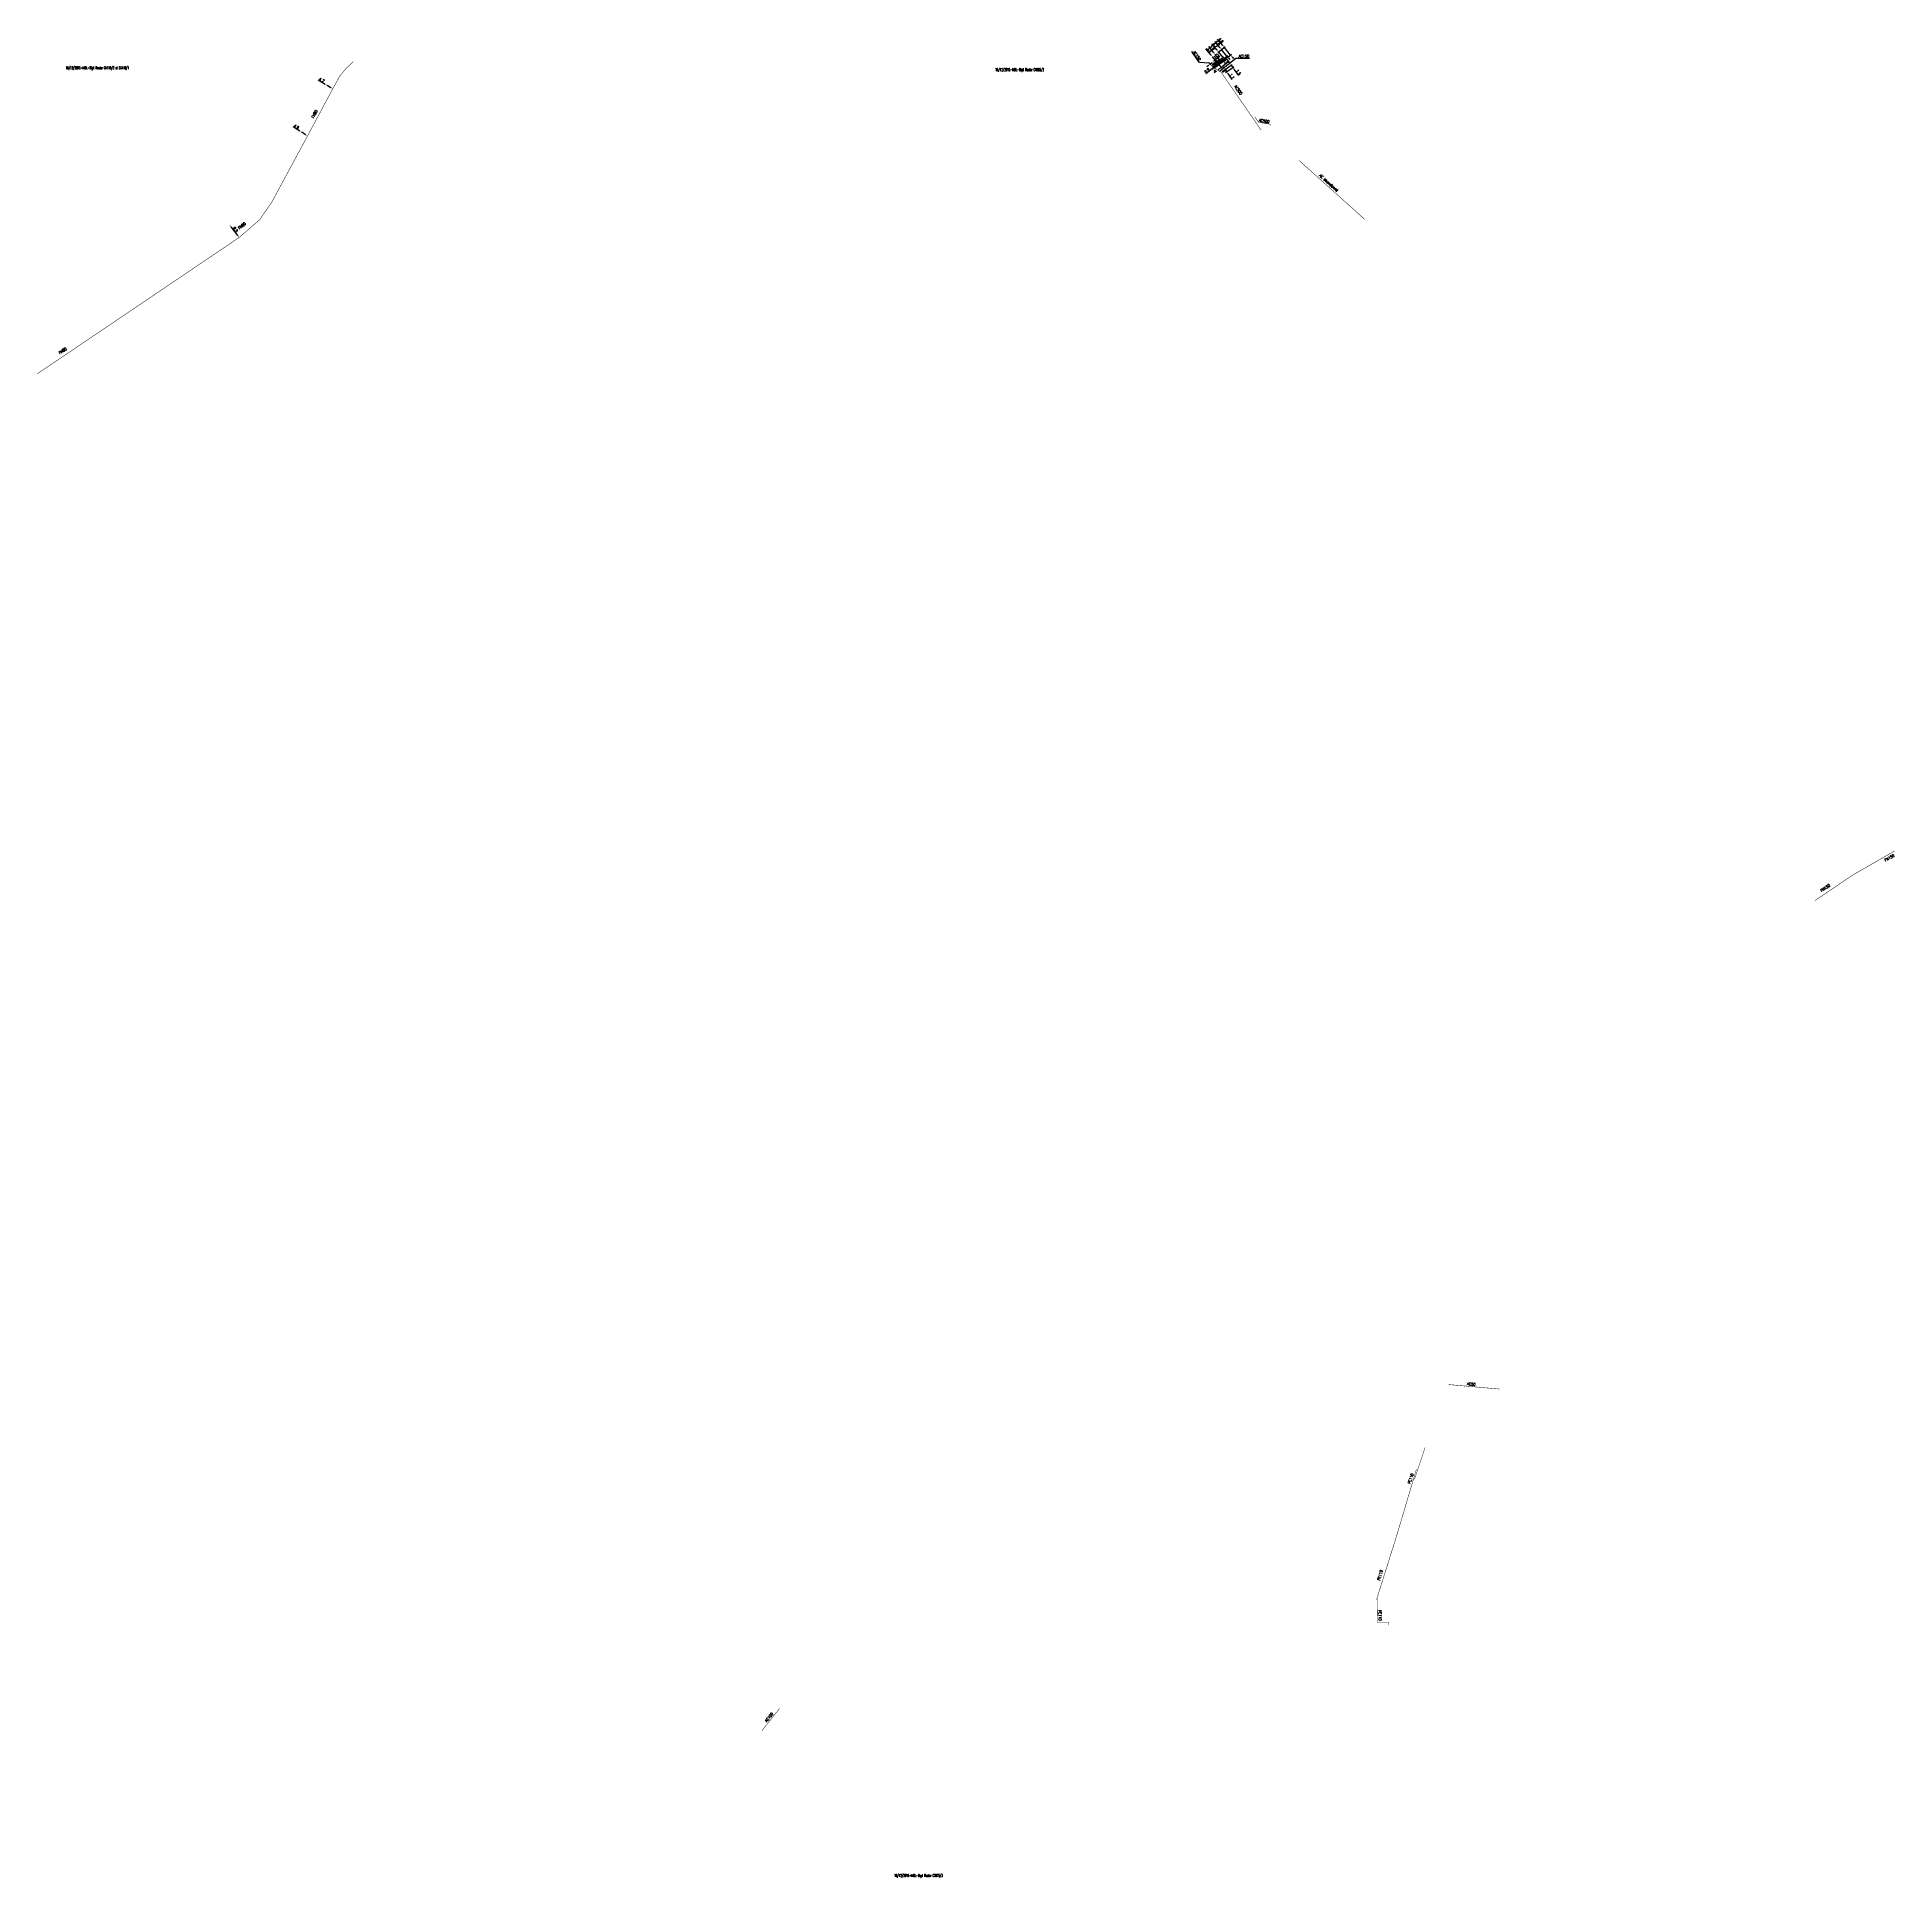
# Model space of a CAD drawing. Header units: millimetres. Extents: x 160000 to 161000, y 121011 to 122002.
import ezdxf
from ezdxf.enums import TextEntityAlignment as Align

# ---------------------------------------------------------------- set-up
doc = ezdxf.new("R2010")
doc.units = ezdxf.units.MM
doc.layers.get('0').update_dxf_attribs({"linetype": 'CONTINUOUS'})
doc.layers.get('Defpoints').update_dxf_attribs({"linetype": 'CONTINUOUS'})
for name, color, linetype in [('L_300', 7, 'CONTINUOUS'), ('L_908', 5, 'CONTINUOUS'), ('L_910', 7, 'CONTINUOUS')]:
    doc.layers.add(name, color=color, linetype=linetype)
doc.styles.add('G_ROMANS', font='ROMANS.SHX', dxfattribs={"width": 0.75})
doc.styles.get("Standard").update_dxf_attribs({"font": 'romans.shx', "width": 0.85})
doc.linetypes.add('BP_HS', pattern='A,2,-1,["G",Standard,S=0.85,R=0,X=-0.27,Y=-0.4],-1', length=4)
doc.dimstyles.get("Standard").update_dxf_attribs({"dimtxt": 1.5, "dimasz": 1.2, "dimexe": 0.625, "dimexo": 0.625, "dimgap": 0.25, "dimtad": 1, "dimdec": 1, "dimzin": 0, "dimdsep": 46, "dimtxsty": 'Standard', "dimcen": -0.5, "dimadec": 0, "dimazin": 0, "dimtfac": 1, "dimtdec": 1, "dimtmove": 0, "dimatfit": 3, "dimfxl": 0, "dimtolj": 1, "dimtzin": 0, "dimarcsym": 0})

# ---------------------------------------------------------------- blocks, each defined once
blk = doc.blocks.new('GIS_MODF')
at = {"color": 0, "linetype": 'Continuous', "flags": 128}
for points in [[(-2.2, 0), (-1.7, 0)], [(1.5, 0), (2, 0)]]:
    blk.add_lwpolyline(points, dxfattribs=at)
at = {"color": 0, "linetype": 'Continuous', "width": 0.5}
blk.add_attdef('DATE', text='', height=1.5, dxfattribs=at).set_placement((-2.5, -0.8), align=Align.RIGHT)
at = {"color": 0, "linetype": 'Continuous', "width": 1.771291}
blk.add_attdef('USER', text='', height=1.5, dxfattribs=at).set_placement((-1.5, -0.8), (1.3, -0.8), align=Align.FIT)
at = {"color": 0, "linetype": 'Continuous', "width": 0.5}
blk.add_attdef('DESC', (2.3, -0.8), '', height=1.5, dxfattribs=at)
blk = doc.blocks.new('L_300_12')
at = {"color": 0, "linetype": 'Continuous', "const_width": 0.248, "flags": 128}
blk.add_lwpolyline([(-0.1, 0, 1), (0.1, 0, 1)], format="xyb", close=True, dxfattribs=at)
at = {"color": 0, "linetype": 'Continuous', "style": 'G_ROMANS', "width": 0.75}
blk.add_text('P', height=1, dxfattribs=at).set_placement((0, 1.3), align=Align.MIDDLE)
at = {"color": 0, "linetype": 'Continuous', "width": 0.75, "flags": 3}
for tag, p in [('DEF_COUP', (0, -7.5)), ('DEF_TYPE', (0, -10)), ('DEF_LEG', (0, -5))]:
    blk.add_attdef(tag, text='', height=1.2, dxfattribs=at).set_placement(p, align=Align.MIDDLE)
blk = doc.blocks.new('L_300_03')
at = {"color": 0, "linetype": 'Continuous', "flags": 128}
blk.add_lwpolyline([(-0.5, 0.4), (0.5, -0.4), (0.5, 0.4), (-0.5, -0.4), (-0.5, 0.4)], dxfattribs=at)
at = {"color": 0, "linetype": 'Continuous', "width": 0.75}
blk.add_attdef('NUM', text='', height=1, dxfattribs=at).set_placement((0, 1.7), align=Align.MIDDLE_CENTER)
at = {"color": 0, "linetype": 'Continuous', "width": 0.75, "flags": 3}
for tag, p in [('DEF_COUP', (0, -7.5)), ('DEF_TYPE', (0, -10)), ('DEF_LEG', (0, -5))]:
    blk.add_attdef(tag, text='', height=1.2, dxfattribs=at).set_placement(p, align=Align.MIDDLE)
blk = doc.blocks.new('*D3')
at = {"layer": 'Defpoints', "color": 0, "linetype": 'Continuous', "transparency": 16777216}
for p in [(160635.2, 121993.5), (160637.6, 121995.5), (160633.3, 121986.1)]:
    blk.add_point(p, dxfattribs=at)
at = {"layer": 'L_300', "color": 0, "linetype": 'Continuous', "lineweight": -2, "transparency": 16777216}
for p, q in [((160633.8, 121986.5), (160641, 121992.3)), ((160636.8, 121996.4), (160634, 121999.8)), ((160635.6, 121993.9), (160638.1, 121995.9)), ((160640.5, 121991.9), (160637.6, 121995.5)), ((160641.3, 121991), (160642, 121990.1))]:
    blk.add_line(p, q, dxfattribs=at)
at = {"layer": 'L_300', "color": 0, "linetype": 'Continuous', "transparency": 16777216}
for points in [[(160637, 121996.5), (160636.7, 121996.3), (160637.6, 121995.5)], [(160641.4, 121991.1), (160641.1, 121990.9), (160640.5, 121991.9)]]:
    blk.add_solid(points, dxfattribs=at)
at = {"layer": 'L_300', "color": 0, "linetype": 'Continuous', "transparency": 16777216, "insert": (160635.8, 121999.2), "char_height": 1.5, "attachment_point": 5, "rotation": 309.4203}
blk.add_mtext('\\A1;4.6', dxfattribs=at)
blk = doc.blocks.new('*D4')
at = {"layer": 'Defpoints', "color": 0, "linetype": 'Continuous', "transparency": 16777216}
for p in [(160635.2, 121993.5), (160639, 121996.7), (160634, 121985.5)]:
    blk.add_point(p, dxfattribs=at)
at = {"layer": 'L_300', "color": 0, "linetype": 'Continuous', "lineweight": -2, "transparency": 16777216}
for p, q in [((160634.4, 121985.9), (160643, 121992.9)), ((160638.3, 121997.6), (160635.5, 122001)), ((160635.6, 121993.9), (160639.5, 121997.1)), ((160642.5, 121992.5), (160639, 121996.7)), ((160643.3, 121991.6), (160644, 121990.6))]:
    blk.add_line(p, q, dxfattribs=at)
at = {"layer": 'L_300', "color": 0, "linetype": 'Continuous', "transparency": 16777216}
for points in [[(160638.4, 121997.8), (160638.1, 121997.5), (160639, 121996.7)], [(160643.4, 121991.7), (160643.1, 121991.4), (160642.5, 121992.5)]]:
    blk.add_solid(points, dxfattribs=at)
at = {"layer": 'L_300', "color": 0, "linetype": 'Continuous', "transparency": 16777216, "insert": (160637.3, 122000.4), "char_height": 1.5, "attachment_point": 5, "rotation": 309.4203}
blk.add_mtext('\\A1;4.8', dxfattribs=at)
blk = doc.blocks.new('*D5')
at = {"layer": 'Defpoints', "color": 0, "linetype": 'Continuous', "transparency": 16777216}
for p in [(160635.2, 121993.5), (160636, 121994.2), (160632.8, 121986.7)]:
    blk.add_point(p, dxfattribs=at)
at = {"layer": 'L_300', "color": 0, "linetype": 'Continuous', "lineweight": -2, "transparency": 16777216}
for p, q in [((160635.2, 121995.1), (160632.4, 121998.5)), ((160635.6, 121993.9), (160636.5, 121994.6)), ((160638.4, 121991.2), (160636, 121994.2)), ((160633.3, 121987.1), (160638.9, 121991.6)), ((160639.1, 121990.3), (160639.9, 121989.4))]:
    blk.add_line(p, q, dxfattribs=at)
at = {"layer": 'L_300', "color": 0, "linetype": 'Continuous', "transparency": 16777216}
for points in [[(160635.4, 121995.2), (160635.1, 121995), (160636, 121994.2)], [(160639.3, 121990.4), (160639, 121990.2), (160638.4, 121991.2)]]:
    blk.add_solid(points, dxfattribs=at)
at = {"layer": 'L_300', "color": 0, "linetype": 'Continuous', "transparency": 16777216, "insert": (160634.2, 121997.9), "char_height": 1.5, "attachment_point": 5, "rotation": 309.4203}
blk.add_mtext('\\A1;4.2', dxfattribs=at)
blk = doc.blocks.new('*D6')
at = {"layer": 'Defpoints', "color": 0, "linetype": 'Continuous', "transparency": 16777216}
for p in [(160634.2, 121992.7), (160634.2, 121992.7), (160632.6, 121987)]:
    blk.add_point(p, dxfattribs=at)
at = {"layer": 'L_908', "color": 0, "linetype": 'Continuous', "lineweight": -2, "transparency": 16777216}
for p, q in [((160633.5, 121993.7), (160630.7, 121997)), ((160636.4, 121990.1), (160634.2, 121992.7)), ((160633.1, 121987.4), (160636.9, 121990.5)), ((160637.2, 121989.2), (160637.9, 121988.2))]:
    blk.add_line(p, q, dxfattribs=at)
at = {"layer": 'L_908', "color": 0, "linetype": 'Continuous', "transparency": 16777216}
for points in [[(160633.6, 121993.8), (160633.3, 121993.5), (160634.2, 121992.7)], [(160637.3, 121989.3), (160637, 121989), (160636.4, 121990.1)]]:
    blk.add_solid(points, dxfattribs=at)
at = {"layer": 'L_908', "color": 0, "linetype": 'Continuous', "transparency": 16777216, "insert": (160632.5, 121996.4), "char_height": 1.5, "attachment_point": 5, "rotation": 309.4203}
blk.add_mtext('\\A1;3.9', dxfattribs=at)
blk = doc.blocks.new('*D7')
at = {"layer": 'Defpoints', "color": 0, "linetype": 'Continuous', "transparency": 16777216}
for p in [(160632.3, 121986.7), (160632.5, 121988.5), (160632.5, 121988.5)]:
    blk.add_point(p, dxfattribs=at)
at = {"layer": 'L_908', "color": 0, "linetype": 'Continuous', "lineweight": -2, "transparency": 16777216}
for p, q in [((160633.4, 121989.3), (160636.6, 121991.9)), ((160630.6, 121986.9), (160629.6, 121986.1)), ((160631.9, 121987.2), (160631.1, 121988.1)), ((160631.5, 121987.7), (160632.5, 121988.5))]:
    blk.add_line(p, q, dxfattribs=at)
at = {"layer": 'L_908', "color": 0, "linetype": 'Continuous', "transparency": 16777216}
for points in [[(160630.4, 121987.1), (160630.7, 121986.7), (160631.5, 121987.7)], [(160633.3, 121989.4), (160633.5, 121989.1), (160632.5, 121988.5)]]:
    blk.add_solid(points, dxfattribs=at)
at = {"layer": 'L_908', "color": 0, "linetype": 'Continuous', "transparency": 16777216, "insert": (160634.8, 121991.8), "char_height": 1.5, "attachment_point": 5, "rotation": 39.823}
blk.add_mtext('\\A1;1.3', dxfattribs=at)
blk = doc.blocks.new('*D8')
at = {"layer": 'Defpoints', "color": 0, "linetype": 'Continuous', "transparency": 16777216}
for p in [(160632.1, 121987), (160632.8, 121991.6), (160632.8, 121991.6)]:
    blk.add_point(p, dxfattribs=at)
at = {"layer": 'L_908', "color": 0, "linetype": 'Continuous', "lineweight": -2, "transparency": 16777216}
for p, q in [((160632, 121992.5), (160629.2, 121995.9)), ((160632.5, 121987.4), (160635.2, 121989.6)), ((160634.7, 121989.2), (160632.8, 121991.6)), ((160635.5, 121988.3), (160636.3, 121987.3))]:
    blk.add_line(p, q, dxfattribs=at)
at = {"layer": 'L_908', "color": 0, "linetype": 'Continuous', "transparency": 16777216}
for points in [[(160632.2, 121992.6), (160631.9, 121992.4), (160632.8, 121991.6)], [(160635.7, 121988.4), (160635.4, 121988.1), (160634.7, 121989.2)]]:
    blk.add_solid(points, dxfattribs=at)
at = {"layer": 'L_908', "color": 0, "linetype": 'Continuous', "transparency": 16777216, "insert": (160631, 121995.3), "char_height": 1.5, "attachment_point": 5, "rotation": 309.4203}
blk.add_mtext('\\A1;3.4', dxfattribs=at)
blk = doc.blocks.new('*D9')
at = {"layer": 'Defpoints', "color": 0, "linetype": 'Continuous', "transparency": 16777216}
for p in [(160637.6, 121982.9), (160639.3, 121982.8), (160640.3, 121983.5)]:
    blk.add_point(p, dxfattribs=at)
at = {"layer": 'L_908', "color": 0, "linetype": 'Continuous', "lineweight": -2, "transparency": 16777216}
for p, q in [((160638.1, 121983.3), (160640.2, 121984.7)), ((160639, 121985.4), (160638.3, 121986.4)), ((160639.7, 121984.4), (160640.3, 121983.5)), ((160639.8, 121983.1), (160640.8, 121983.8)), ((160641, 121982.5), (160643.2, 121979.4))]:
    blk.add_line(p, q, dxfattribs=at)
at = {"layer": 'L_908', "color": 0, "linetype": 'Continuous', "transparency": 16777216}
for points in [[(160639.1, 121985.5), (160638.8, 121985.3), (160639.7, 121984.4)], [(160641.1, 121982.6), (160640.8, 121982.4), (160640.3, 121983.5)]]:
    blk.add_solid(points, dxfattribs=at)
at = {"layer": 'L_908', "color": 0, "linetype": 'Continuous', "transparency": 16777216, "insert": (160643.2, 121981), "char_height": 1.5, "attachment_point": 5, "rotation": 304.9476}
blk.add_mtext('\\A1;1.1', dxfattribs=at)
blk = doc.blocks.new('*D10')
at = {"layer": 'Defpoints', "color": 0, "linetype": 'Continuous', "transparency": 16777216}
for p in [(160637.4, 121983.3), (160639.3, 121982.8), (160643.7, 121985.8)]:
    blk.add_point(p, dxfattribs=at)
at = {"layer": 'L_908', "color": 0, "linetype": 'Continuous', "lineweight": -2, "transparency": 16777216}
for p, q in [((160637.9, 121983.6), (160643.3, 121987.4)), ((160639.8, 121983.1), (160644.2, 121986.2)), ((160642.1, 121988.1), (160641.4, 121989)), ((160642.8, 121987.1), (160643.7, 121985.8)), ((160644.3, 121984.9), (160646.7, 121981.4))]:
    blk.add_line(p, q, dxfattribs=at)
at = {"layer": 'L_908', "color": 0, "linetype": 'Continuous', "transparency": 16777216}
for points in [[(160642.3, 121988.2), (160641.9, 121987.9), (160642.8, 121987.1)], [(160644.5, 121985), (160644.2, 121984.7), (160643.7, 121985.8)]]:
    blk.add_solid(points, dxfattribs=at)
at = {"layer": 'L_908', "color": 0, "linetype": 'Continuous', "transparency": 16777216, "insert": (160646.7, 121983.2), "char_height": 1.5, "attachment_point": 5, "rotation": 304.9476}
blk.add_mtext('\\A1;1.5', dxfattribs=at)
blk = doc.blocks.new('*D11')
at = {"layer": 'Defpoints', "color": 0, "linetype": 'Continuous', "transparency": 16777216}
for p in [(160632.8, 121991.5), (160635.6, 121984.4), (160637.4, 121985.9)]:
    blk.add_point(p, dxfattribs=at)
at = {"layer": 'L_908', "color": 0, "linetype": 'Continuous', "lineweight": -2, "transparency": 16777216}
for p, q in [((160633.1, 121991), (160637.8, 121985.4)), ((160634.7, 121983.7), (160633.7, 121982.9)), ((160635.6, 121984.4), (160637.4, 121985.9)), ((160638.3, 121986.7), (160641.7, 121989.4))]:
    blk.add_line(p, q, dxfattribs=at)
at = {"layer": 'L_908', "color": 0, "linetype": 'Continuous', "transparency": 16777216}
for points in [[(160634.5, 121983.8), (160634.8, 121983.5), (160635.6, 121984.4)], [(160638.2, 121986.8), (160638.4, 121986.5), (160637.4, 121985.9)]]:
    blk.add_solid(points, dxfattribs=at)
at = {"layer": 'L_908', "color": 0, "linetype": 'Continuous', "transparency": 16777216, "insert": (160639.8, 121989.2), "char_height": 1.5, "attachment_point": 5, "rotation": 39.4203}
blk.add_mtext('\\A1;2.3', dxfattribs=at)
blk = doc.blocks.new('*D12')
at = {"layer": 'Defpoints', "color": 0, "linetype": 'Continuous', "transparency": 16777216}
for p in [(160633.3, 121986.1), (160634.1, 121986.5), (160634.2, 121986.5)]:
    blk.add_point(p, dxfattribs=at)
at = {"layer": 'L_300', "color": 0, "linetype": 'Continuous', "lineweight": -2, "transparency": 16777216}
for p, q in [((160632.6, 121985.1), (160629.2, 121982.4)), ((160634.2, 121986.5), (160633.5, 121985.9)), ((160633.7, 121985.6), (160633.9, 121985.4)), ((160634.5, 121986), (160634.6, 121986)), ((160635.1, 121987.2), (160636, 121988))]:
    blk.add_line(p, q, dxfattribs=at)
at = {"layer": 'L_300', "color": 0, "linetype": 'Continuous', "transparency": 16777216}
for points in [[(160632.4, 121985.3), (160632.7, 121985), (160633.5, 121985.9)], [(160635, 121987.4), (160635.2, 121987.1), (160634.2, 121986.5)]]:
    blk.add_solid(points, dxfattribs=at)
at = {"layer": 'L_300', "color": 0, "linetype": 'Continuous', "transparency": 16777216, "insert": (160629.8, 121984.1), "char_height": 1.5, "attachment_point": 5, "rotation": 39.823}
blk.add_mtext('\\A1;0.9', dxfattribs=at)
blk = doc.blocks.new('*D13')
at = {"layer": 'Defpoints', "color": 0, "linetype": 'Continuous', "transparency": 16777216}
for p in [(160155, 121976.7), (160155, 121976.7), (160159.1, 121974.3)]:
    blk.add_point(p, dxfattribs=at)
at = {"layer": 'L_908', "color": 0, "linetype": 'Continuous', "lineweight": -2, "transparency": 16777216}
for p, q in [((160155, 121976.7), (160151.2, 121978.9)), ((160158, 121974.9), (160156, 121976.1)), ((160159.4, 121974.9), (160159.4, 121974.9))]:
    blk.add_line(p, q, dxfattribs=at)
at = {"layer": 'L_908', "color": 0, "linetype": 'Continuous', "transparency": 16777216}
for points in [[(160156.1, 121976.3), (160155.9, 121975.9), (160155, 121976.7)], [(160158.1, 121975.1), (160157.9, 121974.8), (160159.1, 121974.3)]]:
    blk.add_solid(points, dxfattribs=at)
at = {"layer": 'L_908', "color": 0, "linetype": 'Continuous', "transparency": 16777216, "insert": (160153.1, 121979), "char_height": 1.5, "attachment_point": 5, "rotation": 329.7257}
blk.add_mtext('\\A1;4.7', dxfattribs=at)
blk = doc.blocks.new('*D14')
at = {"layer": 'Defpoints', "color": 0, "linetype": 'Continuous', "transparency": 16777216}
for p in [(160141.3, 121951.5), (160141.3, 121951.5), (160145.5, 121948.9)]:
    blk.add_point(p, dxfattribs=at)
at = {"layer": 'L_908', "color": 0, "linetype": 'Continuous', "lineweight": -2, "transparency": 16777216}
for p, q in [((160141.3, 121951.5), (160137.7, 121953.9)), ((160144.4, 121949.5), (160142.3, 121950.9))]:
    blk.add_line(p, q, dxfattribs=at)
at = {"layer": 'L_908', "color": 0, "linetype": 'Continuous', "transparency": 16777216}
for points in [[(160142.4, 121951), (160142.2, 121950.7), (160141.3, 121951.5)], [(160144.5, 121949.7), (160144.3, 121949.4), (160145.5, 121948.9)]]:
    blk.add_solid(points, dxfattribs=at)
at = {"layer": 'L_908', "color": 0, "linetype": 'Continuous', "transparency": 16777216, "insert": (160139.5, 121953.9), "char_height": 1.5, "attachment_point": 5, "rotation": 327.3899}
blk.add_mtext('\\A1;4.9', dxfattribs=at)
blk = doc.blocks.new('*D15')
at = {"layer": 'Defpoints', "color": 0, "linetype": 'Continuous', "transparency": 16777216}
for p in [(160103.5, 121901), (160103.5, 121901), (160108.6, 121894.2)]:
    blk.add_point(p, dxfattribs=at)
at = {"layer": 'L_908', "color": 0, "linetype": 'Continuous', "lineweight": -2, "transparency": 16777216}
blk.add_line((160107.9, 121895.2), (160104.3, 121900), dxfattribs=at)
at = {"layer": 'L_908', "color": 0, "linetype": 'Continuous', "transparency": 16777216}
for points in [[(160104.4, 121900.2), (160104.1, 121899.9), (160103.5, 121901)], [(160108.1, 121895.3), (160107.8, 121895), (160108.6, 121894.2)]]:
    blk.add_solid(points, dxfattribs=at)
at = {"layer": 'L_908', "color": 0, "linetype": 'Continuous', "transparency": 16777216, "insert": (160106.7, 121898.5), "char_height": 1.5, "attachment_point": 5, "rotation": 306.7896}
blk.add_mtext('\\A1;8.5', dxfattribs=at)

msp = doc.modelspace()

# ---------------------------------------------------------------- linework, layer by layer
at = {"layer": 'L_908', "linetype": 'BP_HS', "ltscale": 0.5, "const_width": 0.25}
for points in [[(160170.06, 121988.86), (160166.31, 121985.37), (160162.83, 121981.16), (160159.07, 121974.34), (160145.45, 121948.89), (160126.02, 121912.92), (160119.55, 121903.65), (160108.64, 121894.2), (160108.64, 121894.2), (160000, 121820.81)], [(160655.44, 121959.31), (160657.55, 121956.23), (160663.52, 121955.28), (160664.05, 121954.6)], [(160714.72, 121903.96), (160679.29, 121935.73)], [(160957.11, 121537.01), (160977.39, 121550.71), (161000.01, 121563.75)], [(160759.93, 121276.29), (160787.25, 121273.88)], [(160747.16, 121242.29), (160741.47, 121225.14)], [(160742.53, 121230.69), (160731.78, 121194.5), (160721.32, 121161.26), (160721.59, 121148.16), (160727.56, 121148.13), (160727.52, 121146.6)]]:
    msp.add_lwpolyline(points, dxfattribs=at)
at = {"layer": 'L_908', "linetype": 'BP_HS', "ltscale": 0.5, "const_width": 0.25, "flags": 128}
for points in [[(160630.71, 121988.77), (160632.06, 121986.97)], [(160632.06, 121986.97), (160632.29, 121986.7), (160632.29, 121986.7), (160632.63, 121986.98), (160632.85, 121986.68), (160633.03, 121986.44)], [(160633.67, 121985.67), (160633.97, 121985.48), (160635.6, 121984.43), (160636.11, 121983.83), (160637.36, 121983.27), (160637.59, 121982.93)], [(160637.59, 121982.93), (160658.91, 121952.02)], [(160390.06, 121089.81), (160399.66, 121101.86)]]:
    msp.add_lwpolyline(points, dxfattribs=at)

# ---------------------------------------------------------------- block references
at = {"layer": 'L_908', "color": 7}
for p, rotation in [((160632.85, 121986.68), 180.9407554820876), ((160633.97, 121985.48), 179.5057935009637)]:
    msp.add_blockref('L_300_12', p, dxfattribs=dict(at, rotation=rotation))
at = {"layer": 'L_908', "color": 0, "rotation": 309.6713883963114}
msp.add_blockref('L_300_03', (160633.35, 121986.05), dxfattribs=at)
at = {"layer": 'L_910', "ltscale": 0.5}
ref = msp.add_blockref('GIS_MODF', (160025.74, 121985.66), dxfattribs=at)
ref.add_attrib('DATE', '16/12/2015', dxfattribs={"layer": '0', "color": 0, "linetype": 'Continuous', "height": 1.5, "width": 0.5}).set_placement((160023.24, 121984.86), align=Align.RIGHT)
ref.add_attrib('USER', 'MDL', dxfattribs={"layer": '0', "color": 0, "linetype": 'Continuous', "height": 1.5, "width": 0.638826}).set_placement((160024.23, 121984.86), (160027.02, 121984.86), align=Align.FIT)
ref.add_attrib('DESC', 'Digit Raster CA110/2 et CA110/1', (160028.03, 121984.86), dxfattribs={"layer": '0', "color": 0, "linetype": 'Continuous', "height": 1.5, "width": 0.5})
ref = msp.add_blockref('GIS_MODF', (160526.29, 121984.67), dxfattribs=at)
ref.add_attrib('DATE', '16/12/2015', dxfattribs={"layer": '0', "color": 0, "linetype": 'Continuous', "height": 1.5, "width": 0.5}).set_placement((160523.79, 121983.87), align=Align.RIGHT)
ref.add_attrib('USER', 'MDL', dxfattribs={"layer": '0', "color": 0, "linetype": 'Continuous', "height": 1.5, "width": 0.638826}).set_placement((160524.78, 121983.87), (160527.57, 121983.87), align=Align.FIT)
ref.add_attrib('DESC', 'Digit Raster CA095/2', (160528.58, 121983.87), dxfattribs={"layer": '0', "color": 0, "linetype": 'Continuous', "height": 1.5, "width": 0.5})
ref = msp.add_blockref('GIS_MODF', (160471.9, 121011.87), dxfattribs=at)
ref.add_attrib('DATE', '16/12/2015', dxfattribs={"layer": '0', "color": 0, "linetype": 'Continuous', "height": 1.5, "width": 0.5}).set_placement((160469.4, 121011.07), align=Align.RIGHT)
ref.add_attrib('USER', 'MDL', dxfattribs={"layer": '0', "color": 0, "linetype": 'Continuous', "height": 1.5, "width": 0.638826}).set_placement((160470.39, 121011.07), (160473.18, 121011.07), align=Align.FIT)
ref.add_attrib('DESC', 'Digit Raster CT075/3', (160474.19, 121011.07), dxfattribs={"layer": '0', "color": 0, "linetype": 'Continuous', "height": 1.5, "width": 0.5})

# ---------------------------------------------------------------- texts
at = {"layer": 'L_908', "linetype": 'Continuous', "width": 0.85}
for s, rotation, p in [('AC500', 305.69112, (160644.33, 121975.59)), ('FN80', 61.86046, (160148.78, 121958.31)), ('AC abandonné', 318.21094, (160690.01, 121927.39)), ('FN80', 39.09312, (160108.85, 121898.5)), ('FN80', 34.59973, (160012.15, 121831.22)), ('FN150', 29.96717, (160995.08, 121557.97)), ('FN150', 34.02275, (160960.69, 121541.59)), ('AC50', 354.94299, (160769.7, 121276.02)), ('PE110', 71.75716, (160739.23, 121222.63)), ('PE110', 73.95816, (160722.87, 121170.61)), ('PE110', 272.16209, (160722.09, 121154.85)), ('AC100', 51.43274, (160392.79, 121094.34))]:
    msp.add_text(s, height=1.5, rotation=rotation, dxfattribs=at).set_placement(p)
at = {"layer": 'L_908', "linetype": 'Continuous', "char_height": 1.5}
for s, insert, attachment_point, rotation in [('\\A1;AC150', (160625.33, 121989.36), 9, 304.60988), ('AC500', (160657.59, 121956.68), 7, 350.84122)]:
    msp.add_mtext(s, dxfattribs=dict(at, insert=insert, attachment_point=attachment_point, rotation=rotation))
at = {"layer": 'L_908', "linetype": 'Continuous', "insert": (160646.8, 121991.13), "char_height": 1.5, "attachment_point": 7}
msp.add_mtext('\\A1;AC150', dxfattribs=at)

# ---------------------------------------------------------------- dimensions: what is measured, and where the dimension line sits
at = {"layer": 'L_300', "linetype": 'Continuous'}
for base, p1, text, picture, middle in [((160639.05, 121996.7), (160633.97, 121985.48), '4.8', '*D4', (160636.52, 121999.78)), ((160635.97, 121994.17), (160632.85, 121986.68), '4.2', '*D5', (160633.44, 121997.24))]:
    dim = msp.add_linear_dim(base=base, p1=p1, p2=(160635.16, 121993.5), angle=309.42026, text=text, dimstyle='Standard', override={"dimatfit": 0}, dxfattribs=at)
    dim.commit()
    dim.dimension.update_dxf_attribs({"geometry": picture, "text_midpoint": middle, "dimtype": 160})
for base, p2, angle, picture, middle in [((160637.58, 121995.49), (160635.16, 121993.5), 309.42026, '*D3', (160635.05, 121998.57)), ((160634.17, 121986.47), (160634.14, 121986.5), 219.82299, '*D12', (160630.44, 121983.37))]:
    dim = msp.add_linear_dim(base=base, p1=(160633.35, 121986.05), p2=p2, angle=angle, dimstyle='Standard', override={"dimatfit": 0}, dxfattribs=at)
    dim.commit()
    dim.dimension.update_dxf_attribs({"geometry": picture, "text_midpoint": middle, "dimtype": 160})
at = {"layer": 'L_908', "linetype": 'Continuous'}
for base, p1, p2, angle, text, picture, middle in [((160632.8, 121991.56), (160632.06, 121986.97), (160632.8, 121991.56), 309.42026, '3.4', '*D8', (160630.25, 121994.66)), ((160634.23, 121992.73), (160632.63, 121986.98), (160634.23, 121992.73), 309.42026, '3.9', '*D6', (160631.71, 121995.79)), ((160637.38, 121985.89), (160635.6, 121984.43), (160632.75, 121991.52), 219.42026, '2.3', '*D11', (160640.46, 121988.42))]:
    dim = msp.add_linear_dim(base=base, p1=p1, p2=p2, angle=angle, text=text, dimstyle='Standard', override={"dimatfit": 0}, dxfattribs=at)
    dim.commit()
    dim.dimension.update_dxf_attribs({"geometry": picture, "text_midpoint": middle, "dimtype": 160})
for base, p1, p2, angle, picture, middle in [((160632.48, 121988.5), (160632.29, 121986.7), (160632.48, 121988.5), 219.82299, '*D7', (160635.47, 121990.99)), ((160643.66, 121985.84), (160637.36, 121983.27), (160639.29, 121982.78), 124.94761, '*D10', (160645.89, 121982.65)), ((160640.29, 121983.48), (160637.59, 121982.93), (160639.29, 121982.78), 124.94761, '*D9', (160642.42, 121980.44))]:
    dim = msp.add_linear_dim(base=base, p1=p1, p2=p2, angle=angle, dimstyle='Standard', override={"dimatfit": 0}, dxfattribs=at)
    dim.commit()
    dim.dimension.update_dxf_attribs({"geometry": picture, "text_midpoint": middle, "dimtype": 160})
for base, p1, p2, angle, picture, middle in [((160155.01, 121976.71), (160159.07, 121974.34), (160155.01, 121976.71), 329.72571, '*D13', (160152.6, 121978.11)), ((160141.33, 121951.53), (160145.45, 121948.89), (160141.33, 121951.53), 327.38986, '*D14', (160139, 121953.01)), ((160103.55, 121901), (160108.64, 121894.2), (160103.55, 121901), 306.78956, '*D15', (160105.87, 121897.9))]:
    dim = msp.add_linear_dim(base=base, p1=p1, p2=p2, angle=angle, dimstyle='Standard', dxfattribs=at)
    dim.commit()
    dim.dimension.update_dxf_attribs({"geometry": picture, "text_midpoint": middle, "dimtype": 160})

# ---------------------------------------------------------------- leaders
at = {"layer": 'L_908', "linetype": 'Continuous', "annotation_type": 0, "has_hookline": 1, "hookline_direction": 1, "text_width": 5.77, "horizontal_direction": (0.567986, -0.823038, 0)}
msp.add_leader([(160630.72, 121988.18), (160625.65, 121988.46), (160624.97, 121989.45)], dimstyle='Standard', dxfattribs=at)
at = {"layer": 'L_908', "linetype": 'Continuous', "annotation_type": 0, "has_hookline": 1, "hookline_direction": 0, "text_width": 5.77}
msp.add_leader([(160636.6, 121983.96), (160645.35, 121990.88), (160646.55, 121990.88)], dimstyle='Standard', dxfattribs=at)

doc.saveas('drawing.dxf')
